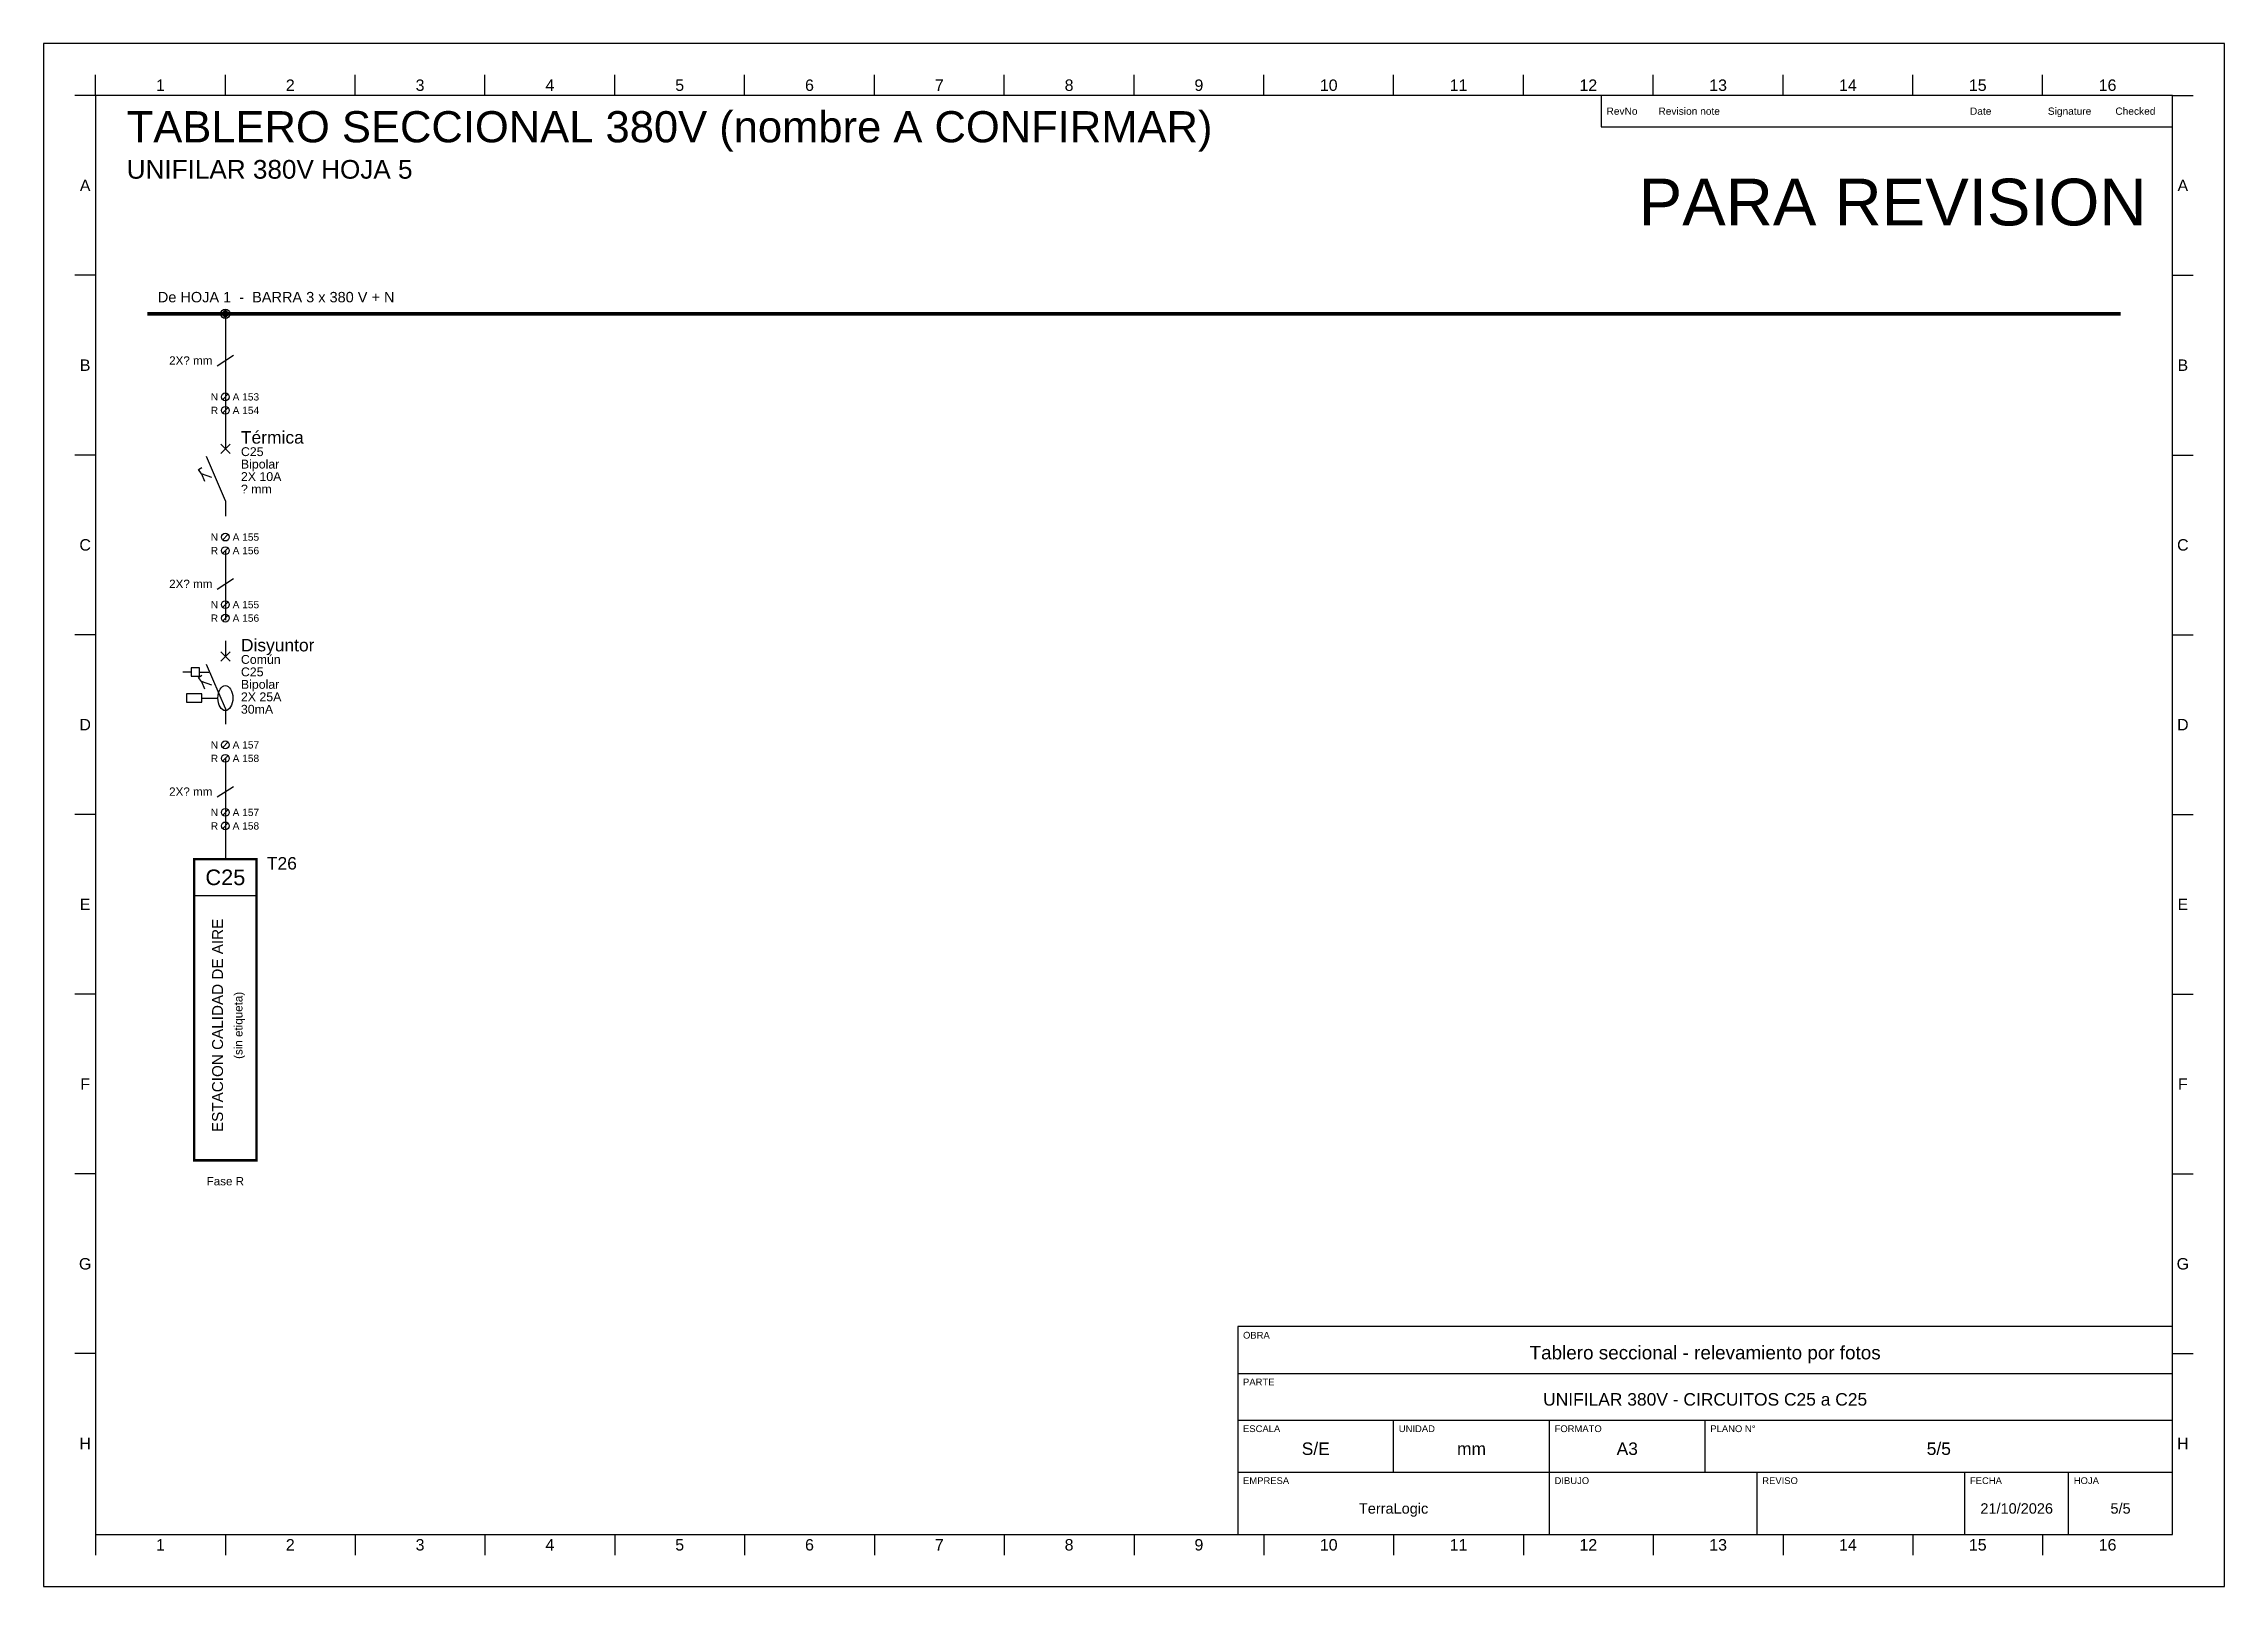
# Model space of a CAD drawing. Header units: millimetres. Extents: x 0 to 2220, y 0 to 297.
# Drawn here: x 1800 to 2220, y 0 to 297 of the extents above; entities that cross this region are included whole.
import ezdxf
from ezdxf.enums import TextEntityAlignment as Align

# ---------------------------------------------------------------- set-up
doc = ezdxf.new("R2010")
doc.units = ezdxf.units.MM
for name, color, linetype in [('A_CONFIRMAR', 30, 'Continuous'), ('BORNES', 7, 'Continuous'), ('CABLES', 7, 'Continuous'), ('DESTINOS', 7, 'Continuous'), ('MARCO', 7, 'Continuous'), ('NUM_CONDUCTOR', 7, 'Continuous'), ('PE', 3, 'Continuous'), ('POTENCIA', 7, 'Continuous'), ('ROTULO', 7, 'Continuous'), ('SIMBOLOS', 7, 'Continuous'), ('TEXTO', 7, 'Continuous')]:
    doc.layers.add(name, color=color, linetype=linetype)
doc.styles.add('ARIAL', font='arial.ttf')

msp = doc.modelspace()

# ---------------------------------------------------------------- texts
at = {"layer": 'A_CONFIRMAR', "style": 'ARIAL'}
for p in [(1832.5, 236), (1832.5, 193), (1832.5, 153)]:
    msp.add_text('2X? mm', height=1.6, dxfattribs=at).set_placement(p, align=Align.MIDDLE_RIGHT)
msp.add_text('? mm', height=1.7, dxfattribs=at).set_placement((1838, 210.4))
msp.add_text('(sin etiqueta)', height=1.6, rotation=90, dxfattribs=at).set_placement((1837.5, 108), align=Align.MIDDLE_CENTER)
msp.add_text('Fase R', height=1.6, dxfattribs=at).set_placement((1835, 78), align=Align.MIDDLE_CENTER)
at = {"layer": 'DESTINOS', "style": 'ARIAL'}
msp.add_text('C25', height=3, dxfattribs=at).set_placement((1835, 136.5), align=Align.MIDDLE_CENTER)
msp.add_text('ESTACION CALIDAD DE AIRE', height=2.1, rotation=90, dxfattribs=at).set_placement((1833.5, 108), align=Align.MIDDLE_CENTER)
at = {"layer": 'MARCO', "style": 'ARIAL'}
for s, p in [('1', (1822.5, 289)), ('2', (1847.5, 289)), ('3', (1872.5, 289)), ('4', (1897.5, 289)), ('5', (1922.5, 289)), ('6', (1947.5, 289)), ('7', (1972.5, 289)), ('8', (1997.5, 289)), ('9', (2022.5, 289)), ('10', (2047.5, 289)), ('11', (2072.5, 289)), ('12', (2097.5, 289)), ('13', (2122.5, 289)), ('14', (2147.5, 289)), ('15', (2172.5, 289)), ('16', (2197.5, 289)), ('A', (1808, 269.7)), ('A', (2212, 269.7)), ('B', (1808, 235.1)), ('B', (2212, 235.1)), ('C', (1808, 200.5)), ('C', (2212, 200.5)), ('D', (1808, 165.9)), ('D', (2212, 165.9)), ('E', (1808, 131.3)), ('E', (2212, 131.3)), ('F', (1808, 96.7)), ('F', (2212, 96.7)), ('G', (1808, 62.1)), ('G', (2212, 62.1)), ('H', (1808, 27.5)), ('H', (2212, 27.5)), ('1', (1822.5, 8)), ('2', (1847.5, 8)), ('3', (1872.5, 8)), ('4', (1897.5, 8)), ('5', (1922.5, 8)), ('6', (1947.5, 8)), ('7', (1972.5, 8)), ('8', (1997.5, 8)), ('9', (2022.5, 8)), ('10', (2047.5, 8)), ('11', (2072.5, 8)), ('12', (2097.5, 8)), ('13', (2122.5, 8)), ('14', (2147.5, 8)), ('15', (2172.5, 8)), ('16', (2197.5, 8))]:
    msp.add_text(s, height=2.2, dxfattribs=at).set_placement(p, align=Align.MIDDLE_CENTER)
at = {"layer": 'NUM_CONDUCTOR', "style": 'ARIAL'}
for s, p in [('N', (1833.6, 229)), ('R', (1833.6, 226.4)), ('N', (1833.6, 202)), ('R', (1833.6, 199.4)), ('N', (1833.6, 189)), ('R', (1833.6, 186.4)), ('N', (1833.6, 162)), ('R', (1833.6, 159.4)), ('N', (1833.6, 149)), ('R', (1833.6, 146.4))]:
    msp.add_text(s, height=1.4, dxfattribs=at).set_placement(p, align=Align.MIDDLE_RIGHT)
for s, p in [('A 153', (1836.4, 229)), ('A 154', (1836.4, 226.4)), ('A 155', (1836.4, 202)), ('A 156', (1836.4, 199.4)), ('A 155', (1836.4, 189)), ('A 156', (1836.4, 186.4)), ('A 157', (1836.4, 162)), ('A 158', (1836.4, 159.4)), ('A 157', (1836.4, 149)), ('A 158', (1836.4, 146.4))]:
    msp.add_text(s, height=1.4, dxfattribs=at).set_placement(p, align=Align.MIDDLE_LEFT)
at = {"layer": 'PE', "style": 'ARIAL'}
msp.add_text('T26', height=2.4, dxfattribs=at).set_placement((1843, 138))
at = {"layer": 'ROTULO', "style": 'ARIAL'}
for s, p in [('RevNo', (2101, 284)), ('Revision note', (2111, 284)), ('Date', (2171, 284)), ('Signature', (2186, 284)), ('Checked', (2199, 284))]:
    msp.add_text(s, height=1.4, dxfattribs=at).set_placement(p, align=Align.MIDDLE_LEFT)
for s, p in [('OBRA', (2031, 49)), ('PARTE', (2031, 40)), ('ESCALA', (2031, 31)), ('UNIDAD', (2061, 31)), ('FORMATO', (2091, 31)), ('PLANO N°', (2121, 31)), ('EMPRESA', (2031, 21)), ('DIBUJO', (2091, 21)), ('REVISO', (2131, 21)), ('FECHA', (2171, 21)), ('HOJA', (2191, 21))]:
    msp.add_text(s, height=1.3, dxfattribs=at).set_placement(p, align=Align.TOP_LEFT)
for s, height, p in [('Tablero seccional - relevamiento por fotos', 2.6, (2120, 45)), ('UNIFILAR 380V - CIRCUITOS C25 a C25', 2.4, (2120, 36)), ('S/E', 2.4, (2045, 26.5)), ('mm', 2.4, (2075, 26.5)), ('A3', 2.4, (2105, 26.5)), ('5/5', 2.4, (2165, 26.5)), ('TerraLogic', 2, (2060, 15)), ('21/10/2026', 2, (2180, 15)), ('5/5', 2, (2200, 15))]:
    msp.add_text(s, height=height, dxfattribs=at).set_placement(p, align=Align.MIDDLE_CENTER)
at = {"layer": 'TEXTO', "style": 'ARIAL'}
for s, height, p in [('TABLERO SECCIONAL 380V (nombre A CONFIRMAR)', 6, (1816, 278)), ('UNIFILAR 380V HOJA 5', 3.6, (1816, 271)), ('De HOJA 1  -  BARRA 3 x 380 V + N', 2, (1822, 247.2)), ('Térmica', 2.4, (1838, 220)), ('C25', 1.7, (1838, 217.6)), ('2X 10A', 1.7, (1838, 212.8)), ('Bipolar', 1.7, (1838, 215.2)), ('Disyuntor', 2.4, (1838, 180)), ('Común', 1.7, (1838, 177.6)), ('C25', 1.7, (1838, 175.2)), ('Bipolar', 1.7, (1838, 172.8)), ('30mA', 1.7, (1838, 168)), ('2X 25A', 1.7, (1838, 170.4))]:
    msp.add_text(s, height=height, dxfattribs=at).set_placement(p)
msp.add_text('PARA REVISION', height=9, dxfattribs=at).set_placement((2205, 262), align=Align.RIGHT)

# ---------------------------------------------------------------- hatches: boundary and pattern name
msp.add_hatch(color=7).paths.add_polyline_path([(1834.1, 245), (1835, 245.9), (1835.9, 245), (1835, 244.1)])

# ---------------------------------------------------------------- linework, layer by layer
at = {"layer": 'BORNES'}
for p, q in [((1834.5, 228.5), (1835.5, 229.5)), ((1834.5, 225.9), (1835.5, 226.9)), ((1834.5, 201.5), (1835.5, 202.5)), ((1834.5, 198.9), (1835.5, 199.9)), ((1834.5, 188.5), (1835.5, 189.5)), ((1834.5, 185.9), (1835.5, 186.9)), ((1834.5, 161.5), (1835.5, 162.5)), ((1834.5, 158.9), (1835.5, 159.9)), ((1834.5, 148.5), (1835.5, 149.5)), ((1834.5, 145.9), (1835.5, 146.9))]:
    msp.add_line(p, q, dxfattribs=at)
for centre in [(1835, 229), (1835, 226.4), (1835, 202), (1835, 199.4), (1835, 189), (1835, 186.4), (1835, 162), (1835, 159.4), (1835, 149), (1835, 146.4)]:
    msp.add_circle(centre, 0.75, dxfattribs=at)
at = {"layer": 'CABLES'}
for p, q in [((1833.4, 235), (1836.6, 237)), ((1833.4, 192), (1836.6, 194)), ((1833.4, 152), (1836.6, 154))]:
    msp.add_line(p, q, dxfattribs=at)
at = {"layer": 'DESTINOS'}
msp.add_line((1829, 133), (1841, 133), dxfattribs=at)
at = {"layer": 'DESTINOS', "const_width": 0.5}
msp.add_lwpolyline([(1829, 82), (1841, 82), (1841, 140), (1829, 140)], close=True, dxfattribs=at)
at = {"layer": 'MARCO'}
for p, q in [((1810, 287), (1810, 291)), ((1835, 287), (1835, 291)), ((1860, 287), (1860, 291)), ((1885, 287), (1885, 291)), ((1910, 287), (1910, 291)), ((1935, 287), (1935, 291)), ((1960, 287), (1960, 291)), ((1985, 287), (1985, 291)), ((2010, 287), (2010, 291)), ((2035, 287), (2035, 291)), ((2060, 287), (2060, 291)), ((2085, 287), (2085, 291)), ((2110, 287), (2110, 291)), ((2135, 287), (2135, 291)), ((2160, 287), (2160, 291)), ((2185, 287), (2185, 291)), ((1810, 287), (1806, 287)), ((2210, 287), (2214, 287)), ((1810, 252.4), (1806, 252.4)), ((2210, 252.4), (2214, 252.4)), ((1810, 217.8), (1806, 217.8)), ((2210, 217.8), (2214, 217.8)), ((1810, 183.2), (1806, 183.2)), ((2210, 183.2), (2214, 183.2)), ((1810, 148.6), (1806, 148.6)), ((2210, 148.6), (2214, 148.6)), ((1810, 114), (1806, 114)), ((2210, 114), (2214, 114)), ((1810, 79.4), (1806, 79.4)), ((2210, 79.4), (2214, 79.4)), ((1810, 44.8), (1806, 44.8)), ((2210, 44.8), (2214, 44.8)), ((1810, 10), (1810, 6)), ((1835, 10), (1835, 6)), ((1860, 10), (1860, 6)), ((1885, 10), (1885, 6)), ((1910, 10), (1910, 6)), ((1935, 10), (1935, 6)), ((1960, 10), (1960, 6)), ((1985, 10), (1985, 6)), ((2010, 10), (2010, 6)), ((2035, 10), (2035, 6)), ((2060, 10), (2060, 6)), ((2085, 10), (2085, 6)), ((2110, 10), (2110, 6)), ((2135, 10), (2135, 6)), ((2160, 10), (2160, 6)), ((2185, 10), (2185, 6))]:
    msp.add_line(p, q, dxfattribs=at)
for points in [[(1800, 0), (2220, 0), (2220, 297), (1800, 297)], [(1810, 10), (2210, 10), (2210, 287), (1810, 287)]]:
    msp.add_lwpolyline(points, close=True, dxfattribs=at)
at = {"layer": 'POTENCIA'}
for p, q in [((1835, 245), (1835, 222)), ((1835, 222), (1835, 219)), ((1835, 209), (1835, 206)), ((1835, 199.4), (1835, 186)), ((1835, 182), (1835, 179)), ((1835, 169), (1835, 166)), ((1835, 159.4), (1835, 146)), ((1835, 146.4), (1835, 140))]:
    msp.add_line(p, q, dxfattribs=at)
at = {"layer": 'POTENCIA', "const_width": 0.7}
msp.add_lwpolyline([(1820, 245), (2200, 245)], dxfattribs=at)
at = {"layer": 'POTENCIA'}
msp.add_circle((1835, 245), 0.9, dxfattribs=at)
at = {"layer": 'ROTULO'}
for p, q in [((2030, 41), (2210, 41)), ((2030, 32), (2210, 32)), ((2060, 22), (2060, 32)), ((2090, 22), (2090, 32)), ((2120, 22), (2120, 32)), ((2030, 22), (2210, 22)), ((2090, 10), (2090, 22)), ((2130, 10), (2130, 22)), ((2170, 10), (2170, 22)), ((2190, 10), (2190, 22))]:
    msp.add_line(p, q, dxfattribs=at)
for points in [[(2100, 281), (2210, 281), (2210, 287), (2100, 287)], [(2030, 10), (2210, 10), (2210, 50), (2030, 50)]]:
    msp.add_lwpolyline(points, close=True, dxfattribs=at)
at = {"layer": 'SIMBOLOS'}
for p, q in [((1834.1, 219.9), (1835.9, 218.1)), ((1834.1, 218.1), (1835.9, 219.9)), ((1835, 209), (1831.4, 217.5)), ((1832.4, 213.5), (1830.4, 214.2)), ((1830.4, 214.2), (1831, 212.8)), ((1835, 169), (1831.4, 177.5)), ((1834.1, 179.9), (1835.9, 178.1)), ((1834.1, 178.1), (1835.9, 179.9)), ((1828.4, 176), (1826.8, 176)), ((1830, 176), (1831.8, 176)), ((1832.4, 173.5), (1830.4, 174.2)), ((1830.4, 174.2), (1831, 172.8)), ((1830.5, 171), (1833.6, 171))]:
    msp.add_line(p, q, dxfattribs=at)
for points in [[(1830.4, 214.2), (1829.8, 215), (1830.5, 215.4)], [(1830.4, 174.2), (1829.8, 175), (1830.5, 175.4)]]:
    msp.add_lwpolyline(points, dxfattribs=at)
for points in [[(1828.4, 175.2), (1830, 175.2), (1830, 176.8), (1828.4, 176.8)], [(1827.5, 170.2), (1830.5, 170.2), (1830.5, 171.8), (1827.5, 171.8)]]:
    msp.add_lwpolyline(points, close=True, dxfattribs=at)
msp.add_ellipse((1835, 171), major_axis=(0, 2.4), ratio=0.6, dxfattribs=at)

msp.set_redraw_order([(e.dxf.handle, doc.entitydb.next_handle()) for e in msp.query("TEXT MTEXT ATTDEF DIMENSION ARC_DIMENSION")])  # texts and dimensions are drawn at this point

doc.saveas('drawing.dxf')
